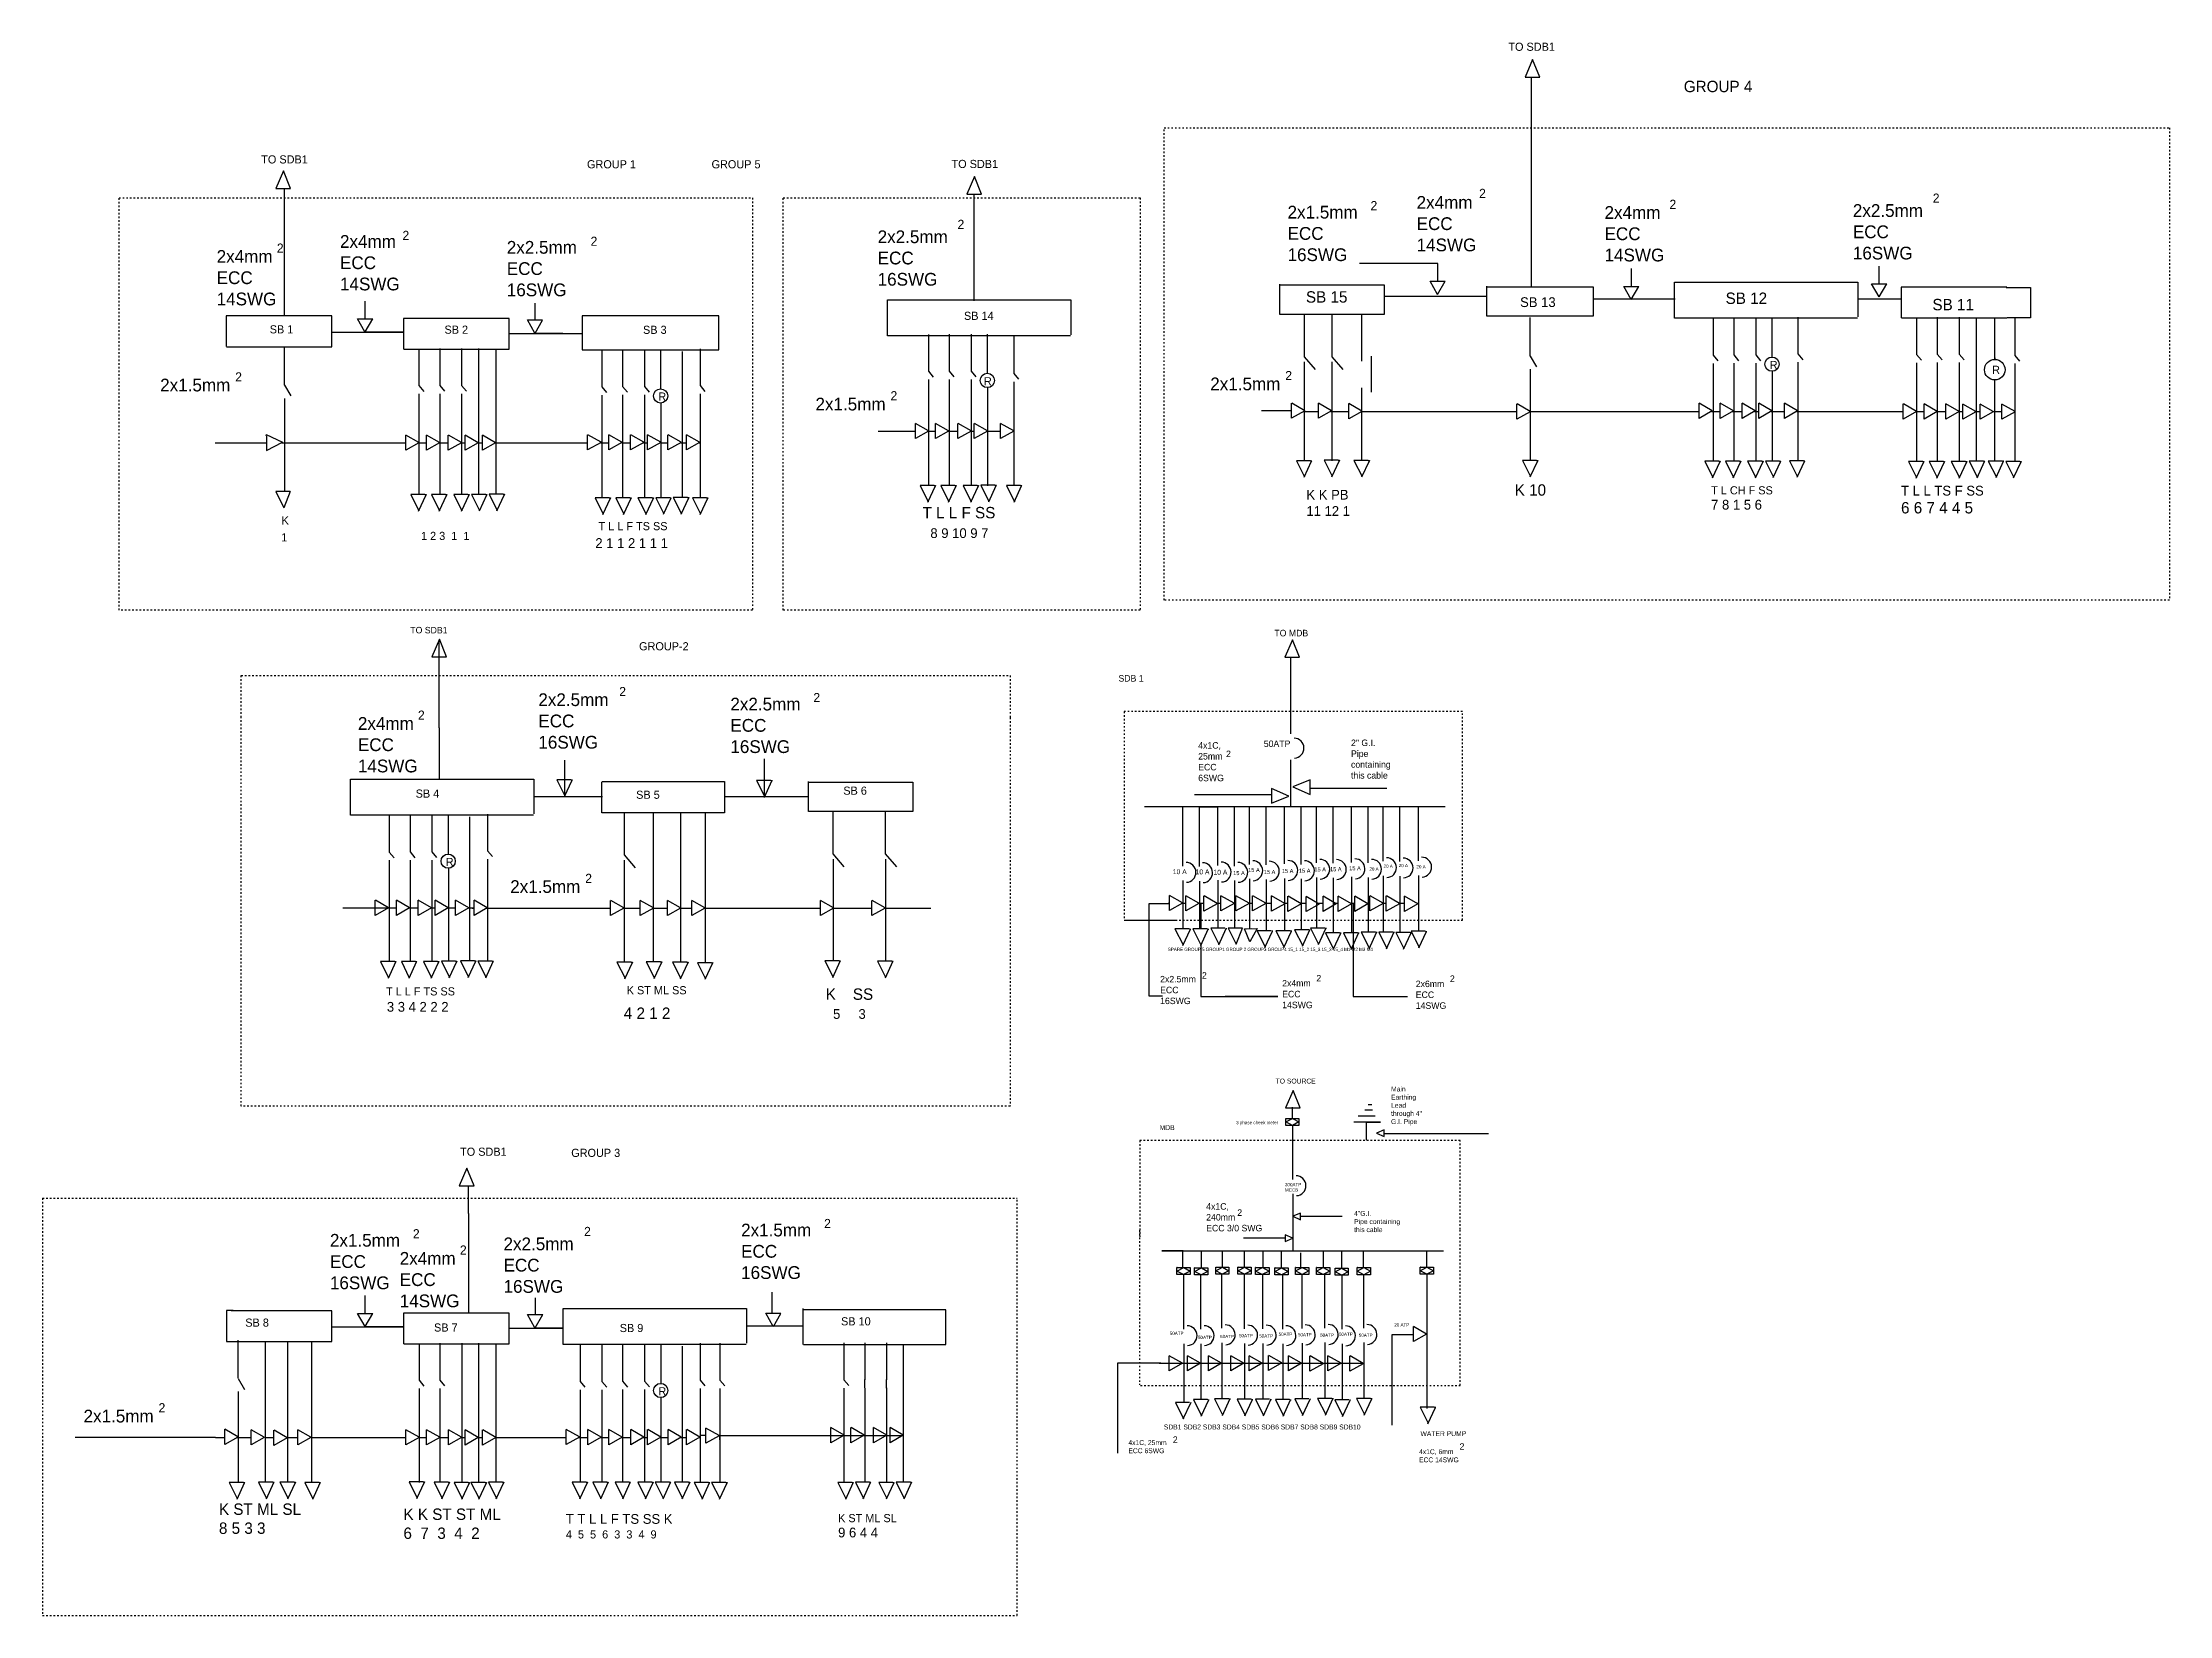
# Model space of a CAD drawing. Header units: inches. Extents: x 18 to 148, y -45 to 52.
import ezdxf

# ---------------------------------------------------------------- set-up
doc = ezdxf.new("R2010")
doc.units = ezdxf.units.IN
doc.header["$MEASUREMENT"] = 0
doc.linetypes.add('DOT2', pattern=[0.125, 0, -0.125])
doc.layers.add('Layer1', color=7, linetype='DOT2')

msp = doc.modelspace()

# ---------------------------------------------------------------- texts
at = {"attachment_point": 1}
for s, insert, char_height, width in [('TO SDB1 ', (107.61, 51.75), 0.5, 3.6421), ('GROUP 4', (118.39, 49.41), 0.7, 13.9978), ('TO SDB1 ', (30.97, 44.83), 0.5, 3.6421), ('GROUP 1                         GROUP 5', (50.99, 44.53), 0.5, 41.3478), ('TO SDB1 ', (73.39, 44.55), 0.5, 3.6421), ('2', (99.14, 42.02), 0.56, 5.8624), ('2x4mm\\PECC\\P14SWG', (101.97, 42.33), 0.784, 8.2882), ('2', (105.81, 42.77), 0.56, 5.8624), ('2', (117.51, 42.1), 0.56, 5.8624), ('2x2.5mm\\PECC\\P16SWG', (128.78, 41.83), 0.784, 8.2882), ('2', (133.69, 42.48), 0.56, 5.8624), ('2', (73.76, 40.87), 0.56, 5.8624), ('2x1.5mm\\PECC\\P16SWG', (94.04, 41.73), 0.784, 8.2882), ('2x4mm\\PECC\\P14SWG', (113.52, 41.71), 0.784, 8.2882), ('2', (31.93, 39.41), 0.56, 5.8624), ('2x4mm\\PECC\\P14SWG', (35.81, 39.93), 0.784, 8.2882), ('2', (39.65, 40.19), 0.56, 5.8624), ('2x2.5mm\\PECC\\P16SWG', (46.06, 39.57), 0.784, 8.2882), ('2', (51.21, 39.83), 0.56, 5.8624), ('2x2.5mm\\PECC\\P16SWG', (68.85, 40.22), 0.784, 8.2882), ('2x4mm\\PECC\\P14SWG', (28.23, 39.01), 0.784, 8.2882), ('SB 15', (95.17, 36.48), 0.7, 3.1421), ('SB 13', (108.33, 36.11), 0.6, 3.5382), ('SB 12', (120.96, 36.4), 0.7, 6.1258), ('SB 11', (133.67, 36.01), 0.7, 3.9871), ('\\pxqc;SB 1', (28.98, 34.39), 0.5, 6.473), ('\\pxqc;SB 2', (39.72, 34.37), 0.5, 6.473), ('\\pxqc;SB 3', (51.92, 34.36), 0.5, 6.473), ('\\pxqc;SB 14', (71.83, 35.22), 0.5, 6.473), ('2', (29.37, 31.5), 0.56, 5.8624), ('2', (93.9, 31.58), 0.56, 5.8624), ('R', (123.67, 32.2), 0.5, 0.3746), ('R', (137.34, 31.9), 0.5, 0.3746), ('2x1.5mm', (24.76, 31.11), 0.784, 8.2882), ('R', (55.37, 30.26), 0.5, 0.3746), ('2', (69.64, 30.34), 0.56, 5.8624), ('R', (75.38, 31.2), 0.5, 0.3746), ('2x1.5mm', (89.29, 31.18), 0.784, 8.2882), ('2x1.5mm', (65.03, 29.94), 0.784, 8.2882), ('K K PB \\P11 12 1', (95.2, 24.28), 0.6, 5.61), ('K 10', (108, 24.62), 0.7, 2.3872), ('T L CH F SS\\P{\\H1.2x;7 8 1 5 6}', (120.07, 24.5), 0.5, 7.2513), ('T L L TS F SS\\P{\\H1.167x;6 6 7 4 4 5}', (131.74, 24.53), 0.6, 8.8626), ('K ', (32.22, 22.65), 0.5, 0.35), ('T L L F TS SS', (51.7, 22.3), 0.5, 6.473), ('T L L F SS', (71.61, 23.23), 0.7, 7.1733), ('1', (32.2, 21.61), 0.5, 0.35), ('1 2 3  1  1', (40.79, 21.7), 0.5, 6.473), ('2 1 1 2 1 1 1 ', (51.5, 21.31), 0.6, 6.7052), ('8 9 10 9 7', (72.09, 21.92), 0.6, 6.9725), ('TO SDB1', (40.13, 15.86), 0.4, 2.7739), ('TO MDB', (93.23, 15.68), 0.4, 3.4974), ('GROUP-2', (54.19, 14.92), 0.5, 6.2591), ('2x2.5mm\\PECC\\P16SWG', (48, 11.78), 0.784, 8.2882), ('2', (52.97, 12.17), 0.56, 5.8624), ('2', (64.9, 11.8), 0.56, 5.8624), ('SDB 1', (83.65, 12.9), 0.4, 3.7971), ('2', (40.6, 10.72), 0.56, 5.8624), ('2x2.5mm\\PECC\\P16SWG', (59.8, 11.51), 0.784, 8.2882), ('2x4mm\\PECC\\P14SWG', (36.91, 10.32), 0.784, 8.2882), ('4x1C, \\P25mm\\PECC\\P6SWG', (88.55, 8.78), 0.4, 5.2627), ('50ATP', (92.58, 8.88), 0.4, 2.4229), ('2" G.I.\\PPipe\\Pcontaining\\Pthis cable ', (97.94, 8.94), 0.4, 5.5292), ('{\\H2.5x;SB 4} ', (40.46, 5.87), 0.2, 2.9517), ('SB 5', (54.01, 5.8), 0.5, 2.525), ('SB 6', (66.74, 6.05), 0.5, 2.5605), ('R', (42.31, 1.67), 0.5, 0.3746), ('20 A', (100.87, 1.3), 0.2, 0.8283), ('2x1.5mm', (46.27, 0.3), 0.784, 8.2882), ('2', (50.88, 0.69), 0.56, 5.8624), ('10 A', (86.99, 0.97), 0.3, 1.2604), ('10 A', (88.39, 0.96), 0.3, 1.2604), ('10 A', (89.49, 0.94), 0.3, 1.2604), ('15 A', (90.7, 0.86), 0.25, 1.0443), ('15 A', (91.62, 1.05), 0.25, 1.0443), ('15 A', (92.58, 0.93), 0.25, 1.0443), ('15 A', (93.69, 0.99), 0.25, 1.0443), ('15 A', (94.74, 1.01), 0.25, 1.0443), ('15 A', (95.69, 1.09), 0.25, 1.0443), ('15 A', (96.65, 1.1), 0.25, 1.0443), ('15 A', (97.83, 1.16), 0.25, 1.0443), ('20 A', (99.07, 1.09), 0.2, 0.8283), ('20 A', (99.94, 1.26), 0.2, 0.8283), ('20 A', (101.96, 1.23), 0.2, 0.8283), ('SPARE GROUP 5 GROUP1 GROUP 2 GROUP3 GROUP4 15_1 15_2 15_3 15_3 15_4 M1 M2 M3 M4 ', (86.68, -3.85), 0.2, 16.7207), ('T L L F TS SS', (38.64, -6.28), 0.5, 6.473), ('K ST ML SS', (53.43, -6.21), 0.5, 6.3764), ('K    SS', (65.66, -6.35), 0.7, 8.0907), ('2x2.5mm\\PECC\\P16SWG', (86.21, -5.58), 0.4, 5.2627), ('2x4mm\\PECC\\P14SWG', (93.71, -5.83), 0.4, 5.2627), ('2x6mm\\PECC\\P14SWG', (101.92, -5.87), 0.4, 5.2627), ('3 3 4 2 2 2', (38.69, -7.18), 0.6, 7.6925), ('4 2 1 2', (53.25, -7.52), 0.7, 7.2041), ('5     3', (66.11, -7.62), 0.6, 9.3099), ('TO SOURCE ', (93.31, -11.89), 0.3, 2.7587), ('Main\\PEarthing^JLead\\Pthrough 4" ^JG.I. Pipe', (100.4, -12.38), 0.3, 4.1994), ('MDB', (86.18, -14.75), 0.3, 3.2798), ('3 phase cheek meter', (90.88, -14.49), 0.2, 3.187), ('TO SDB1 ', (43.19, -16.13), 0.5, 3.6421), ('GROUP 3', (50.02, -16.2), 0.5, 8.0706), ('4x1C, \\P240mm\\PECC 3/0 SWG', (89.04, -19.54), 0.4, 5.6419), ('300ATP\\PMCCB', (93.88, -18.3), 0.2, 1.1341), ('2x1.5mm\\PECC\\P16SWG', (60.46, -20.8), 0.784, 8.2882), ('2', (65.56, -20.51), 0.56, 5.8624), ('4"G.I.^JPipe containing this cable ', (98.13, -20.02), 0.3, 2.8133), ('2x1.5mm\\PECC\\P16SWG', (35.19, -21.43), 0.784, 8.2882), ('2', (40.29, -21.14), 0.56, 5.8624), ('2', (43.18, -22.14), 0.56, 5.8624), ('2x2.5mm\\PECC\\P16SWG', (45.86, -21.65), 0.784, 8.2882), ('2', (50.81, -21), 0.56, 5.8624), ('2x4mm\\PECC\\P14SWG', (39.48, -22.54), 0.784, 8.2882), ('SB 8', (29.99, -26.63), 0.5, 2.0023), ('SB 7', (41.59, -26.93), 0.5, 2.6057), ('SB 9', (53, -26.96), 0.5, 4.416), ('SB 10', (66.6, -26.55), 0.5, 3.9497), ('50ATP', (86.8, -27.44), 0.2, 0.9958), ('20 ATP', (100.6, -26.92), 0.2, 1.1064), ('50ATP', (88.54, -27.69), 0.2, 0.9958), ('50ATP', (89.9, -27.63), 0.2, 0.9958), ('50ATP', (91.06, -27.58), 0.2, 0.9958), ('50ATP', (92.3, -27.6), 0.2, 0.9958), ('50ATP', (93.49, -27.49), 0.2, 0.9958), ('50ATP', (94.68, -27.52), 0.2, 0.9958), ('50ATP', (96.04, -27.55), 0.2, 0.9958), ('50ATP', (97.2, -27.49), 0.2, 0.9958), ('50ATP', (98.42, -27.55), 0.2, 0.9958), ('R', (55.38, -30.85), 0.5, 0.3746), ('2x1.5mm', (20.05, -32.23), 0.784, 8.2882), ('2', (24.66, -31.83), 0.56, 5.8624), ('SDB1 SDB2 SDB3 SDB4 SDB5 SDB6 SDB7 SDB8 SDB9 SDB10', (86.44, -33.14), 0.3, 14.66), ('WATER PUMP', (102.21, -33.55), 0.3, 3.4299), ('4x1C, 25mm\\PECC 6SWG', (84.26, -34.1), 0.3, 3.4022), ('4x1C, 6mm\\PECC 14SWG', (102.12, -34.66), 0.3, 3.4022), ('K ST ML SL \\P8 5 3 3', (28.37, -37.99), 0.7, 7.3303), ('K K ST ST ML\\P6  7  3  4  2', (39.71, -38.3), 0.7, 9.2839), ('T T L L F TS SS K\\P{\\H0.8333x;4  5  5  6  3  3  4  9} ', (49.69, -38.64), 0.6, 13.5714), ('{\\H2.5x;K ST ML SL\\P\\H1.2x;9 6 4 4\\P} ', (66.42, -38.64), 0.2, 8.3676)]:
    msp.add_mtext(s, dxfattribs=dict(at, insert=insert, char_height=char_height, width=width))
at = {"layer": 'Layer1', "char_height": 0.4, "width": 0.28, "attachment_point": 1}
for insert in [(90.26, 8.26), (88.78, -5.35), (95.81, -5.52), (104.02, -5.55), (90.95, -19.92), (86.99, -33.87), (104.61, -34.29)]:
    msp.add_mtext('2', dxfattribs=dict(at, insert=insert))

# ---------------------------------------------------------------- linework, layer by layer
for p, q in [((109.1, 50.71), (108.64, 49.64)), ((109.54, 49.64), (109.1, 50.71)), ((108.64, 49.64), (109.54, 49.64)), ((109.03, 39.76), (109.03, 49.66)), ((32.34, 43.87), (31.87, 42.8)), ((32.77, 42.8), (32.34, 43.87)), ((74.81, 43.52), (74.34, 42.45)), ((75.24, 42.45), (74.81, 43.52)), ((31.87, 42.8), (32.77, 42.8)), ((32.4, 39.61), (32.4, 42.8)), ((74.34, 42.45), (75.24, 42.45)), ((74.79, 35.89), (74.79, 42.43)), ((32.4, 35.01), (32.4, 39.61)), ((109.03, 36.76), (109.03, 39.76)), ((103.27, 38.19), (98.47, 38.19)), ((103.27, 37.09), (103.27, 38.19)), ((130.4, 36.93), (130.4, 38.03)), ((93.56, 35.05), (93.56, 36.91)), ((93.56, 36.88), (99.97, 36.88)), ((99.97, 36.88), (99.97, 35.05)), ((103.25, 36.29), (102.8, 37.1)), ((102.8, 37.1), (103.72, 37.1)), ((103.26, 36.29), (103.72, 37.09)), ((106.28, 34.95), (106.28, 36.8)), ((106.32, 36.76), (112.82, 36.76)), ((112.82, 36.76), (112.82, 34.95)), ((115.15, 35.97), (114.7, 36.78)), ((114.7, 36.78), (115.63, 36.78)), ((115.16, 35.97), (115.63, 36.78)), ((115.17, 36.77), (115.17, 37.87)), ((117.81, 35.12), (117.81, 37.04)), ((117.81, 37.04), (129.09, 37.04)), ((129.09, 37.04), (129.09, 34.9)), ((130.39, 36.13), (129.93, 36.94)), ((129.93, 36.94), (130.86, 36.94)), ((130.4, 36.13), (130.86, 36.93)), ((132.17, 36.73), (131.75, 36.73)), ((131.75, 36.73), (131.75, 34.85)), ((138.24, 36.73), (132.05, 36.73)), ((138.2, 36.71), (139.7, 36.71)), ((139.7, 36.71), (139.7, 34.84)), ((37.36, 34.78), (37.36, 35.88)), ((47.81, 34.71), (47.81, 35.74)), ((69.46, 34.03), (69.46, 35.95)), ((69.46, 35.95), (80.73, 35.95)), ((80.73, 35.95), (80.73, 33.81)), ((99.99, 36.18), (106.29, 36.18)), ((112.85, 36.02), (117.87, 36.02)), ((129.14, 36.02), (131.73, 36.02)), ((29.24, 34.96), (28.82, 34.96)), ((28.82, 34.96), (28.82, 33.08)), ((35.3, 34.96), (29.11, 34.96)), ((35.3, 33.07), (35.3, 34.96)), ((37.34, 33.98), (36.89, 34.79)), ((36.89, 34.79), (37.82, 34.79)), ((37.35, 33.98), (37.82, 34.79)), ((40.14, 34.81), (39.72, 34.81)), ((39.72, 34.81), (39.72, 32.93)), ((46.2, 34.81), (40.01, 34.81)), ((46.2, 32.92), (46.2, 34.81)), ((47.78, 33.9), (47.33, 34.72)), ((47.33, 34.72), (48.26, 34.72)), ((47.8, 33.9), (48.26, 34.71)), ((59.09, 34.96), (50.69, 34.96)), ((50.69, 34.96), (50.69, 33.89)), ((59.09, 32.88), (59.09, 34.96)), ((69.46, 33.74), (69.46, 34.14)), ((99.97, 35.05), (93.56, 35.05)), ((95.06, 35.03), (95.06, 32.46)), ((96.76, 35.03), (96.76, 32.46)), ((98.59, 35.04), (98.59, 32.18)), ((112.82, 34.95), (106.28, 34.95)), ((108.95, 32.5), (108.95, 34.86)), ((117.81, 34.83), (117.81, 35.23)), ((129.06, 34.83), (117.81, 34.83)), ((120.19, 34.82), (120.19, 32.55)), ((121.47, 34.83), (121.47, 32.57)), ((122.81, 34.83), (122.81, 32.57)), ((123.83, 32.45), (123.83, 34.83)), ((125.4, 34.89), (125.4, 32.63)), ((131.76, 34.84), (138.24, 34.84)), ((132.7, 34.86), (132.7, 32.6)), ((133.97, 34.88), (133.97, 32.61)), ((135.32, 34.88), (135.32, 32.61)), ((136.35, 34.87), (136.35, 26.07)), ((137.5, 32.33), (137.5, 34.82)), ((139.7, 34.84), (138.26, 34.84)), ((138.73, 34.81), (138.73, 32.54)), ((28.83, 33.07), (35.3, 33.07)), ((32.4, 30.72), (32.4, 33.07)), ((35.29, 33.96), (39.73, 33.96)), ((39.73, 33.96), (37.36, 33.96)), ((39.73, 32.92), (46.2, 32.92)), ((40.66, 32.95), (40.66, 30.68)), ((41.94, 32.96), (41.94, 30.69)), ((43.28, 32.96), (43.28, 30.69)), ((44.32, 32.96), (44.32, 24)), ((45.38, 32.95), (45.38, 24.01)), ((46.19, 33.89), (49.5, 33.89)), ((49.5, 33.89), (47.8, 33.89)), ((49.5, 33.89), (50.69, 33.89)), ((50.69, 33.89), (50.69, 32.88)), ((50.69, 32.88), (59.09, 32.88)), ((51.9, 32.88), (51.9, 30.61)), ((53.17, 32.89), (53.17, 30.62)), ((54.52, 32.89), (54.52, 30.62)), ((55.53, 30.51), (55.53, 32.89)), ((56.83, 32.78), (56.83, 23.79)), ((57.94, 32.95), (57.94, 30.68)), ((80.7, 33.74), (69.46, 33.74)), ((71.97, 33.83), (71.97, 31.56)), ((73.25, 33.84), (73.25, 31.57)), ((74.59, 33.84), (74.59, 31.57)), ((75.6, 31.46), (75.6, 33.84)), ((77.21, 33.69), (77.21, 31.43)), ((71.97, 31.56), (72.26, 31.21)), ((73.25, 31.57), (73.54, 31.22)), ((74.59, 31.57), (74.88, 31.22)), ((77.21, 31.43), (77.51, 31.07)), ((95.06, 32.46), (95.74, 31.67)), ((95.07, 32.14), (95.07, 26.07)), ((96.76, 32.46), (97.44, 31.67)), ((96.77, 32.14), (96.77, 26.07)), ((99.17, 32.49), (99.17, 30.27)), ((108.95, 32.49), (109.33, 31.83)), ((108.95, 31.69), (108.95, 26.07)), ((120.19, 32.55), (120.49, 32.2)), ((120.19, 32.05), (120.19, 26.07)), ((121.47, 32.57), (121.76, 32.21)), ((121.47, 32.06), (121.47, 26.07)), ((122.81, 32.57), (123.11, 32.21)), ((122.81, 32.06), (122.81, 26.07)), ((123.84, 28.85), (123.84, 31.56)), ((125.4, 32.63), (125.7, 32.27)), ((125.4, 32.12), (125.4, 26.07)), ((132.7, 32.6), (132.99, 32.24)), ((132.7, 32.09), (132.7, 26.07)), ((133.97, 32.61), (134.27, 32.26)), ((133.97, 32.1), (133.97, 26.07)), ((135.32, 32.61), (135.61, 32.26)), ((135.32, 32.1), (135.32, 26.07)), ((137.5, 32.39), (137.5, 32.33)), ((138.73, 32.54), (139.03, 32.19)), ((138.73, 32.04), (138.73, 26.07)), ((32.4, 30.71), (32.78, 30.05)), ((40.66, 30.68), (40.96, 30.33)), ((40.66, 30.17), (40.66, 23.99)), ((41.94, 30.69), (42.23, 30.34)), ((41.94, 30.18), (41.94, 23.99)), ((43.28, 30.69), (43.58, 30.34)), ((43.28, 30.18), (43.28, 23.99)), ((51.9, 30.61), (52.19, 30.26)), ((51.9, 30.1), (51.9, 23.77)), ((53.17, 30.62), (53.47, 30.27)), ((53.17, 30.11), (53.17, 23.77)), ((54.52, 30.62), (54.81, 30.27)), ((54.52, 30.11), (54.52, 23.77)), ((57.94, 30.68), (58.23, 30.33)), ((57.94, 30.17), (57.94, 23.77)), ((71.97, 31.05), (71.97, 24.53)), ((73.25, 31.06), (73.25, 24.53)), ((74.59, 31.06), (74.59, 24.53)), ((75.62, 27.85), (75.62, 30.56)), ((77.21, 30.92), (77.21, 24.53)), ((98.59, 30.54), (98.59, 26.07)), ((137.5, 26.07), (137.5, 31.03)), ((32.4, 29.9), (32.4, 24.19)), ((55.55, 26.9), (55.55, 29.61)), ((94.31, 29.13), (92.43, 29.13)), ((94.29, 28.68), (94.29, 29.61)), ((95.1, 29.13), (94.29, 28.68)), ((95.1, 29.14), (94.3, 29.61)), ((95.07, 29.1), (95.94, 29.1)), ((96.75, 29.14), (95.94, 29.61)), ((95.94, 28.68), (95.94, 29.61)), ((96.75, 29.13), (95.94, 28.68)), ((96.69, 29.1), (97.8, 29.1)), ((98.61, 29.12), (97.8, 29.58)), ((97.8, 28.65), (97.8, 29.58)), ((98.61, 29.1), (97.8, 28.65)), ((98.59, 29.1), (98.65, 29.1)), ((98.65, 29.1), (108.14, 29.1)), ((108.14, 28.63), (108.14, 29.56)), ((108.95, 29.08), (108.14, 28.63)), ((108.95, 29.1), (108.15, 29.56)), ((108.95, 29.1), (119.33, 29.1)), ((119.33, 28.67), (119.33, 29.6)), ((120.14, 29.13), (119.33, 28.67)), ((120.14, 29.14), (119.34, 29.6)), ((120.09, 29.1), (120.63, 29.1)), ((121.44, 29.14), (120.63, 29.6)), ((120.63, 28.67), (120.63, 29.6)), ((121.44, 29.13), (120.63, 28.67)), ((121.39, 29.1), (121.97, 29.1)), ((121.97, 28.67), (121.97, 29.6)), ((122.78, 29.13), (121.97, 28.67)), ((122.78, 29.14), (121.98, 29.6)), ((122.73, 29.1), (123, 29.1)), ((123, 28.67), (123, 29.6)), ((123.81, 29.13), (123, 28.67)), ((123.81, 29.14), (123.01, 29.6)), ((123.76, 29.1), (124.57, 29.1)), ((123.84, 26.07), (123.84, 28.87)), ((125.38, 29.14), (124.57, 29.6)), ((124.57, 28.67), (124.57, 29.6)), ((125.38, 29.13), (124.57, 28.67)), ((125.33, 29.1), (131.88, 29.1)), ((131.88, 28.63), (131.88, 29.56)), ((132.69, 29.09), (131.88, 28.63)), ((132.69, 29.1), (131.89, 29.56)), ((132.69, 29.1), (133.16, 29.1)), ((133.97, 29.1), (133.16, 29.56)), ((133.16, 28.63), (133.16, 29.56)), ((133.97, 29.09), (133.16, 28.63)), ((133.97, 29.1), (134.5, 29.1)), ((135.31, 29.1), (134.5, 29.56)), ((134.5, 28.63), (134.5, 29.56)), ((135.31, 29.09), (134.5, 28.63)), ((135.31, 29.1), (135.53, 29.1)), ((135.53, 28.62), (135.53, 29.55)), ((136.34, 29.08), (135.53, 28.62)), ((136.34, 29.09), (135.54, 29.55)), ((136.33, 29.1), (136.6, 29.1)), ((137.41, 29.09), (136.6, 29.55)), ((136.6, 28.62), (136.6, 29.55)), ((137.41, 29.08), (136.6, 28.62)), ((137.39, 29.1), (137.94, 29.1)), ((138.75, 29.09), (137.94, 29.55)), ((137.94, 28.62), (137.94, 29.55)), ((138.75, 29.08), (137.94, 28.62)), ((138.73, 29.1), (138.76, 29.1)), ((31.28, 27.6), (31.3, 27.67)), ((31.29, 27.57), (31.29, 26.7)), ((32.3, 27.18), (31.3, 27.65)), ((40.66, 27.18), (39.85, 27.64)), ((39.85, 26.71), (39.85, 27.64)), ((41.12, 26.71), (41.12, 27.64)), ((41.93, 27.18), (41.13, 27.64)), ((42.46, 26.71), (42.46, 27.64)), ((43.27, 27.18), (42.47, 27.64)), ((44.31, 27.17), (43.5, 27.64)), ((43.5, 26.71), (43.5, 27.64)), ((44.56, 26.71), (44.56, 27.64)), ((45.37, 27.17), (44.57, 27.64)), ((51.03, 26.73), (51.03, 27.66)), ((51.85, 27.2), (51.04, 27.66)), ((52.33, 26.73), (52.33, 27.66)), ((53.14, 27.2), (52.34, 27.66)), ((53.67, 26.73), (53.67, 27.66)), ((54.48, 27.2), (53.68, 27.66)), ((55.52, 27.2), (54.71, 27.66)), ((54.71, 26.73), (54.71, 27.66)), ((55.96, 26.73), (55.96, 27.66)), ((56.77, 27.2), (55.97, 27.66)), ((57.1, 26.73), (57.1, 27.66)), ((57.91, 27.2), (57.11, 27.66)), ((68.88, 27.89), (71.17, 27.89)), ((71.98, 27.9), (71.17, 28.36)), ((71.17, 27.43), (71.17, 28.36)), ((71.98, 27.89), (71.17, 27.43)), ((71.97, 27.89), (72.4, 27.89)), ((73.21, 27.9), (72.4, 28.36)), ((72.4, 27.43), (72.4, 28.36)), ((73.21, 27.89), (72.4, 27.43)), ((73.21, 27.89), (73.78, 27.89)), ((73.78, 27.43), (73.78, 28.36)), ((74.6, 27.89), (73.78, 27.43)), ((74.6, 27.9), (73.79, 28.36)), ((74.59, 27.89), (74.79, 27.89)), ((74.79, 27.43), (74.79, 28.36)), ((75.61, 27.89), (74.79, 27.43)), ((75.61, 27.9), (74.8, 28.36)), ((75.61, 27.89), (76.4, 27.89)), ((75.62, 24.53), (75.62, 27.87)), ((76.4, 27.43), (76.4, 28.36)), ((77.21, 27.89), (76.4, 27.43)), ((77.21, 27.9), (76.41, 28.36)), ((28.14, 27.17), (31.29, 27.17)), ((31.29, 26.7), (32.28, 27.2)), ((32.23, 27.17), (39.85, 27.17)), ((40.66, 27.17), (39.85, 26.71)), ((40.66, 27.17), (41.12, 27.17)), ((41.93, 27.17), (41.12, 26.71)), ((41.94, 27.17), (42.46, 27.17)), ((43.27, 27.17), (42.46, 26.71)), ((43.28, 27.17), (43.5, 27.17)), ((44.31, 27.16), (43.5, 26.71)), ((44.32, 27.17), (44.56, 27.17)), ((45.37, 27.16), (44.56, 26.71)), ((45.37, 27.17), (51.03, 27.17)), ((51.85, 27.18), (51.03, 26.73)), ((51.83, 27.17), (52.33, 27.17)), ((53.14, 27.18), (52.33, 26.73)), ((53.12, 27.17), (53.67, 27.17)), ((54.48, 27.18), (53.67, 26.73)), ((54.47, 27.17), (54.71, 27.17)), ((55.52, 27.18), (54.71, 26.73)), ((55.5, 27.17), (55.96, 27.17)), ((55.55, 23.77), (55.55, 26.92)), ((56.77, 27.18), (55.96, 26.73)), ((56.75, 27.17), (57, 27.17)), ((56.99, 27.17), (57.1, 27.17)), ((57.91, 27.18), (57.1, 26.73)), ((57.89, 27.17), (57.94, 27.17)), ((95.45, 26.07), (94.58, 26.07)), ((94.58, 26.07), (95.08, 25.07)), ((95.06, 25.05), (95.52, 26.05)), ((95.45, 26.07), (95.53, 26.07)), ((95.53, 26.07), (95.52, 26.05)), ((97.15, 26.1), (96.28, 26.1)), ((96.28, 26.1), (96.78, 25.11)), ((96.77, 25.08), (97.23, 26.08)), ((97.15, 26.1), (97.24, 26.1)), ((97.24, 26.1), (97.23, 26.08)), ((98.99, 26.09), (98.12, 26.09)), ((98.12, 26.09), (98.62, 25.09)), ((98.61, 25.07), (99.07, 26.07)), ((98.99, 26.09), (99.08, 26.09)), ((99.08, 26.09), (99.07, 26.07)), ((109.34, 26.09), (108.47, 26.09)), ((108.47, 26.09), (108.97, 25.09)), ((108.95, 25.07), (109.42, 26.07)), ((109.34, 26.09), (109.42, 26.09)), ((109.42, 26.09), (109.42, 26.07)), ((120.55, 26.04), (119.68, 26.04)), ((119.68, 26.04), (120.17, 25.04)), ((120.16, 25.02), (120.62, 26.02)), ((120.55, 26.04), (120.63, 26.04)), ((120.63, 26.04), (120.62, 26.02)), ((121.82, 26.04), (120.95, 26.04)), ((120.95, 26.04), (121.44, 25.04)), ((121.43, 25.02), (121.89, 26.02)), ((121.82, 26.04), (121.9, 26.04)), ((121.9, 26.04), (121.89, 26.02)), ((123.18, 26.04), (122.31, 26.04)), ((122.31, 26.04), (122.81, 25.04)), ((122.79, 25.02), (123.26, 26.02)), ((123.18, 26.04), (123.26, 26.04)), ((123.26, 26.04), (123.26, 26.02)), ((124.28, 26.05), (123.41, 26.05)), ((123.41, 26.05), (123.91, 25.06)), ((123.89, 25.04), (124.35, 26.04)), ((124.28, 26.05), (124.36, 26.05)), ((124.36, 26.05), (124.35, 26.04)), ((124.36, 26.05), (124.36, 26.05)), ((125.75, 26.07), (124.88, 26.07)), ((124.88, 26.07), (125.37, 25.08)), ((125.36, 25.06), (125.82, 26.06)), ((125.75, 26.07), (125.83, 26.07)), ((125.83, 26.07), (125.82, 26.06)), ((133.07, 26.02), (132.19, 26.02)), ((132.19, 26.02), (132.69, 25.03)), ((132.68, 25), (133.14, 26)), ((133.07, 26.02), (133.15, 26.02)), ((133.15, 26.02), (133.14, 26)), ((134.34, 26.02), (133.47, 26.02)), ((133.47, 26.02), (133.96, 25.03)), ((133.95, 25), (134.41, 26)), ((134.34, 26.02), (134.42, 26.02)), ((134.42, 26.02), (134.41, 26)), ((135.7, 26.02), (134.83, 26.02)), ((134.83, 26.02), (135.33, 25.03)), ((135.31, 25), (135.78, 26)), ((135.7, 26.02), (135.78, 26.02)), ((135.78, 26.02), (135.78, 26)), ((136.8, 26.04), (135.93, 26.04)), ((135.93, 26.04), (136.43, 25.04)), ((136.41, 25.02), (136.87, 26.02)), ((136.8, 26.04), (136.88, 26.04)), ((136.88, 26.04), (136.87, 26.02)), ((136.88, 26.04), (136.88, 26.04)), ((137.97, 26.05), (137.1, 26.05)), ((137.1, 26.05), (137.6, 25.06)), ((137.58, 25.04), (138.04, 26.04)), ((137.97, 26.05), (138.05, 26.05)), ((138.05, 26.05), (138.04, 26.04)), ((139.05, 26.03), (138.18, 26.03)), ((138.18, 26.03), (138.68, 25.04)), ((138.66, 25.02), (139.13, 26.01)), ((139.05, 26.03), (139.13, 26.03)), ((139.13, 26.03), (139.13, 26.01)), ((32.74, 24.18), (31.87, 24.18)), ((31.87, 24.18), (32.36, 23.18)), ((32.74, 24.18), (32.36, 23.18)), ((41.03, 23.99), (40.16, 23.99)), ((40.16, 23.99), (40.66, 22.99)), ((40.64, 22.97), (41.11, 23.97)), ((41.03, 23.99), (41.12, 23.99)), ((41.12, 23.99), (41.11, 23.97)), ((42.3, 23.99), (41.43, 23.99)), ((41.43, 23.99), (41.93, 22.99)), ((41.91, 22.97), (42.38, 23.97)), ((42.3, 23.99), (42.39, 23.99)), ((42.39, 23.99), (42.38, 23.97)), ((43.67, 23.99), (42.8, 23.99)), ((42.8, 23.99), (43.3, 22.99)), ((43.28, 22.97), (43.74, 23.97)), ((43.67, 23.99), (43.75, 23.99)), ((43.75, 23.99), (43.74, 23.97)), ((44.77, 24), (43.9, 24)), ((43.9, 24), (44.39, 23.01)), ((44.38, 22.98), (44.84, 23.98)), ((44.77, 24), (44.85, 24)), ((44.85, 24), (44.84, 23.98)), ((44.85, 24), (44.85, 24)), ((45.84, 24.01), (44.97, 24.01)), ((44.97, 24.01), (45.47, 23.02)), ((45.45, 22.99), (45.91, 23.99)), ((45.84, 24.01), (45.92, 24.01)), ((45.92, 24.01), (45.91, 23.99)), ((52.36, 23.78), (51.49, 23.78)), ((51.49, 23.78), (51.98, 22.78)), ((51.97, 22.76), (52.43, 23.76)), ((52.36, 23.78), (52.44, 23.78)), ((52.44, 23.78), (52.43, 23.76)), ((53.63, 23.78), (52.76, 23.78)), ((52.76, 23.78), (53.25, 22.78)), ((53.24, 22.76), (53.7, 23.76)), ((53.63, 23.78), (53.71, 23.78)), ((53.71, 23.78), (53.7, 23.76)), ((54.99, 23.78), (54.12, 23.78)), ((54.12, 23.78), (54.62, 22.78)), ((54.6, 22.76), (55.07, 23.76)), ((54.99, 23.78), (55.07, 23.78)), ((55.07, 23.78), (55.07, 23.76)), ((56.09, 23.79), (55.22, 23.79)), ((55.22, 23.79), (55.72, 22.8)), ((55.7, 22.78), (56.17, 23.78)), ((56.09, 23.79), (56.17, 23.79)), ((56.17, 23.79), (56.17, 23.79)), ((56.17, 23.79), (56.17, 23.78)), ((57.17, 23.81), (56.29, 23.81)), ((56.29, 23.81), (56.79, 22.81)), ((56.78, 22.79), (57.24, 23.79)), ((57.17, 23.81), (57.25, 23.81)), ((57.25, 23.81), (57.24, 23.79)), ((58.34, 23.79), (57.47, 23.79)), ((57.47, 23.79), (57.97, 22.8)), ((57.95, 22.77), (58.42, 23.77)), ((58.34, 23.79), (58.42, 23.79)), ((58.42, 23.79), (58.42, 23.77)), ((72.33, 24.55), (71.46, 24.55)), ((71.46, 24.55), (71.96, 23.55)), ((71.94, 23.53), (72.4, 24.53)), ((72.33, 24.55), (72.41, 24.55)), ((72.41, 24.55), (72.4, 24.53)), ((73.6, 24.55), (72.73, 24.55)), ((72.73, 24.55), (73.23, 23.55)), ((73.21, 23.53), (73.67, 24.53)), ((73.6, 24.55), (73.68, 24.55)), ((73.68, 24.55), (73.67, 24.53)), ((74.97, 24.55), (74.1, 24.55)), ((74.1, 24.55), (74.59, 23.55)), ((74.58, 23.53), (75.04, 24.53)), ((74.97, 24.55), (75.05, 24.55)), ((75.05, 24.55), (75.04, 24.53)), ((76.06, 24.56), (75.19, 24.56)), ((75.19, 24.56), (75.69, 23.57)), ((75.68, 23.55), (76.14, 24.55)), ((76.06, 24.56), (76.15, 24.56)), ((76.15, 24.56), (76.14, 24.55)), ((76.15, 24.56), (76.15, 24.56)), ((77.63, 24.54), (76.76, 24.54)), ((76.76, 24.54), (77.26, 23.54)), ((77.24, 23.52), (77.7, 24.52)), ((77.63, 24.54), (77.71, 24.54)), ((77.71, 24.54), (77.7, 24.52)), ((41.92, 15.1), (41.45, 14.03)), ((41.9, 9.65), (41.9, 15.05)), ((42.35, 14.03), (41.92, 15.1)), ((94.34, 15.07), (93.87, 14.01)), ((94.77, 14.01), (94.34, 15.07)), ((41.45, 14.03), (42.35, 14.03)), ((93.87, 14.01), (94.77, 14.01)), ((94.24, 9.29), (94.24, 14.01)), ((41.9, 9.65), (41.9, 6.51)), ((49.63, 5.51), (49.63, 7.68)), ((61.9, 5.37), (61.9, 7.75)), ((94.24, 4.84), (94.24, 7.7)), ((36.46, 4.59), (36.46, 6.51)), ((36.46, 6.51), (47.73, 6.51)), ((47.73, 6.51), (47.73, 4.37)), ((47.78, 5.44), (51.94, 5.44)), ((50, 6.47), (49.13, 6.47)), ((49.13, 6.47), (49.63, 5.48)), ((49.61, 5.45), (50.07, 6.45)), ((50.02, 6.47), (50.1, 6.46)), ((51.91, 6.37), (59.43, 6.37)), ((51.91, 4.43), (51.91, 6.33)), ((59.43, 6.37), (59.43, 4.43)), ((59.46, 5.44), (64.54, 5.44)), ((62.28, 6.43), (61.41, 6.43)), ((61.41, 6.43), (61.91, 5.43)), ((61.89, 5.41), (62.35, 6.41)), ((62.3, 6.43), (62.38, 6.42)), ((64.6, 4.51), (64.6, 6.37)), ((64.6, 6.33), (71.01, 6.33)), ((71.01, 6.33), (71.01, 4.51)), ((88.33, 5.56), (93.05, 5.56)), ((94.12, 5.47), (93.05, 5.94)), ((93.05, 5.94), (93.05, 5.04)), ((93.05, 5.04), (94.12, 5.47)), ((95.43, 6.46), (94.36, 6.03)), ((94.36, 6.03), (95.43, 5.56)), ((95.43, 5.56), (95.43, 6.46)), ((100.15, 5.93), (95.43, 5.93)), ((36.46, 4.3), (36.46, 4.7)), ((47.7, 4.3), (36.46, 4.3)), ((38.84, 4.29), (38.84, 2.03)), ((40.12, 4.3), (40.12, 2.04)), ((41.46, 4.3), (41.46, 2.04)), ((42.47, 1.92), (42.47, 4.3)), ((43.77, 4.19), (43.77, -4.65)), ((44.88, 4.36), (44.88, 2.1)), ((59.43, 4.43), (51.91, 4.43)), ((53.27, 4.42), (53.27, 1.85)), ((55.06, 4.42), (55.06, -4.72)), ((56.74, 4.42), (56.74, -4.75)), ((58.25, 4.39), (58.25, -4.78)), ((71.01, 4.51), (64.6, 4.51)), ((66.1, 4.48), (66.1, 1.92)), ((69.32, 4.48), (69.32, 1.92)), ((103.72, 4.81), (85.24, 4.81)), ((87.6, 4.52), (87.6, 4.8)), ((87.6, 1.17), (87.6, 4.52)), ((88.62, 4.46), (88.62, 4.81)), ((88.62, 4.81), (89.77, 4.81)), ((88.62, 1.15), (88.62, 4.49)), ((89.77, 4.81), (89.76, 4.81)), ((89.76, 4.53), (89.76, 4.81)), ((89.76, 1.2), (89.76, 4.54)), ((90.78, 4.51), (90.78, 4.81)), ((90.78, 1.17), (90.78, 4.52)), ((91.7, 4.57), (91.7, 4.8)), ((91.7, 1.27), (91.7, 4.62)), ((92.72, 4.59), (92.72, 4.8)), ((92.72, 1.25), (92.72, 4.59)), ((93.85, 4.64), (93.85, 4.81)), ((93.86, 1.3), (93.86, 4.64)), ((94.87, 4.6), (94.87, 4.8)), ((94.88, 1.27), (94.88, 4.62)), ((95.82, 4.72), (95.82, 4.81)), ((95.82, 1.37), (95.82, 4.71)), ((96.84, 4.69), (96.84, 4.8)), ((96.84, 1.34), (96.84, 4.69)), ((97.98, 4.74), (97.98, 4.8)), ((97.98, 1.39), (97.98, 4.74)), ((99, 4.71), (99, 4.81)), ((99, 1.37), (99, 4.71)), ((99.92, 1.47), (99.92, 4.81)), ((100.94, 1.44), (100.94, 4.79)), ((102.08, 1.49), (102.08, 4.83)), ((38.84, 2.03), (39.13, 1.67)), ((38.84, 1.52), (38.84, -4.68)), ((40.12, 2.04), (40.41, 1.68)), ((40.12, 1.53), (40.12, -4.68)), ((41.46, 2.04), (41.75, 1.69)), ((41.46, 1.53), (41.46, -4.7)), ((44.88, 2.1), (45.18, 1.75)), ((44.88, 1.59), (44.88, -4.65)), ((53.27, 1.85), (53.95, 1.06)), ((53.28, 1.54), (53.28, -4.73)), ((66.1, 1.92), (66.78, 1.12)), ((66.11, 1.6), (66.11, -4.66)), ((69.32, 1.92), (70, 1.12)), ((69.33, 1.6), (69.33, -4.66)), ((42.49, -1.68), (42.49, 1.03)), ((87.6, 0.28), (87.6, -2.69)), ((88.62, 0.25), (88.62, -2.69)), ((89.76, 0.3), (89.76, -2.65)), ((90.78, 0.28), (90.78, -2.65)), ((91.7, 0.38), (91.7, -2.68)), ((92.72, 0.35), (92.72, -2.81)), ((93.86, 0.4), (93.86, -2.81)), ((94.88, 0.38), (94.88, -2.74)), ((95.82, 0.47), (95.82, -2.64)), ((96.84, 0.45), (96.84, -2.94)), ((97.98, 0.5), (97.98, -2.94)), ((99, 0.47), (99, -2.89)), ((99.92, 0.57), (99.92, -2.89)), ((100.94, 0.54), (100.94, -2.91)), ((102.08, 0.59), (102.08, -2.84)), ((37.98, -1.86), (37.98, -0.93)), ((38.79, -1.39), (37.99, -0.93)), ((40.09, -1.39), (39.28, -0.93)), ((39.28, -1.86), (39.28, -0.93)), ((41.43, -1.39), (40.62, -0.93)), ((40.62, -1.86), (40.62, -0.93)), ((41.65, -1.86), (41.65, -0.93)), ((42.46, -1.39), (41.66, -0.93)), ((42.9, -1.86), (42.9, -0.93)), ((43.72, -1.39), (42.91, -0.93)), ((44.86, -1.39), (44.05, -0.93)), ((44.05, -1.86), (44.05, -0.93)), ((52.44, -1.87), (52.44, -0.94)), ((53.25, -1.4), (52.45, -0.94)), ((55.07, -1.4), (54.26, -0.94)), ((54.26, -1.87), (54.26, -0.94)), ((55.93, -1.87), (55.93, -0.94)), ((56.74, -1.4), (55.94, -0.94)), ((58.24, -1.4), (57.43, -0.94)), ((57.43, -1.87), (57.43, -0.94)), ((66.14, -1.4), (65.33, -0.94)), ((65.33, -1.87), (65.33, -0.94)), ((68.5, -1.87), (68.5, -0.94)), ((69.31, -1.4), (68.51, -0.94)), ((86.75, -1.16), (85.52, -1.16)), ((85.52, -1.16), (85.52, -6.81)), ((86.71, -1.12), (86.78, -1.12)), ((87.59, -1.1), (86.78, -0.64)), ((86.78, -1.57), (86.78, -0.64)), ((87.59, -1.12), (86.78, -1.57)), ((87.57, -1.12), (87.78, -1.12)), ((87.78, -1.59), (87.78, -0.66)), ((88.59, -1.13), (87.78, -1.59)), ((88.59, -1.12), (87.79, -0.66)), ((88.62, -1.12), (88.9, -1.12)), ((88.71, -1.12), (88.71, -2.69)), ((88.9, -1.6), (88.9, -0.67)), ((89.71, -1.15), (88.9, -1.6)), ((89.71, -1.14), (88.91, -0.67)), ((89.69, -1.12), (89.94, -1.12)), ((89.94, -1.59), (89.94, -0.66)), ((90.75, -1.13), (89.94, -1.59)), ((90.75, -1.12), (89.95, -0.66)), ((90.78, -1.12), (90.87, -1.12)), ((91.68, -1.12), (90.87, -0.66)), ((90.87, -1.59), (90.87, -0.66)), ((91.68, -1.13), (90.87, -1.59)), ((91.7, -1.12), (91.89, -1.12)), ((91.89, -1.59), (91.89, -0.66)), ((92.7, -1.13), (91.89, -1.59)), ((92.7, -1.12), (91.9, -0.66)), ((92.72, -1.12), (93.05, -1.12)), ((93.05, -1.6), (93.05, -0.67)), ((93.87, -1.15), (93.05, -1.6)), ((93.87, -1.14), (93.06, -0.67)), ((93.85, -1.12), (94.06, -1.12)), ((94.06, -1.62), (94.06, -0.69)), ((94.87, -1.16), (94.06, -1.62)), ((94.87, -1.15), (94.07, -0.69)), ((94.83, -1.12), (95.18, -1.12)), ((95.18, -1.63), (95.18, -0.71)), ((95.99, -1.18), (95.18, -1.63)), ((95.99, -1.17), (95.19, -0.71)), ((95.82, -1.12), (96.22, -1.12)), ((97.03, -1.15), (96.22, -0.69)), ((96.22, -1.62), (96.22, -0.69)), ((97.03, -1.16), (96.22, -1.62)), ((96.84, -1.12), (97.15, -1.12)), ((97.96, -1.15), (97.15, -0.69)), ((97.15, -1.62), (97.15, -0.69)), ((97.96, -1.16), (97.15, -1.62)), ((97.91, -1.12), (98.17, -1.12)), ((98.07, -1.09), (98.07, -6.85)), ((98.17, -1.62), (98.17, -0.69)), ((98.98, -1.16), (98.17, -1.62)), ((98.98, -1.15), (98.18, -0.69)), ((98.93, -1.12), (99.1, -1.12)), ((99.1, -1.59), (99.1, -0.66)), ((99.91, -1.13), (99.1, -1.59)), ((99.91, -1.12), (99.11, -0.66)), ((99.92, -1.12), (100.11, -1.12)), ((100.11, -1.6), (100.11, -0.67)), ((100.92, -1.15), (100.11, -1.6)), ((100.92, -1.13), (100.12, -0.67)), ((100.9, -1.12), (101.23, -1.12)), ((102.04, -1.15), (101.23, -0.69)), ((101.23, -1.62), (101.23, -0.69)), ((102.04, -1.16), (101.23, -1.62)), ((101.99, -1.12), (102.09, -1.12)), ((39.28, -1.42), (35.99, -1.42)), ((38.79, -1.4), (37.98, -1.86)), ((40.09, -1.4), (39.28, -1.86)), ((40.62, -1.42), (40.05, -1.42)), ((41.43, -1.4), (40.62, -1.86)), ((41.65, -1.42), (41.39, -1.42)), ((42.46, -1.4), (41.65, -1.86)), ((42.9, -1.42), (42.43, -1.42)), ((42.49, -4.68), (42.49, -1.66)), ((43.72, -1.4), (42.9, -1.86)), ((44.01, -1.42), (43.68, -1.42)), ((43.94, -1.41), (44.05, -1.41)), ((44.86, -1.4), (44.05, -1.86)), ((44.84, -1.41), (44.88, -1.41)), ((44.88, -1.41), (52.44, -1.41)), ((53.25, -1.42), (52.44, -1.87)), ((53.28, -1.41), (54.26, -1.41)), ((55.07, -1.42), (54.26, -1.87)), ((55.06, -1.41), (55.93, -1.41)), ((56.74, -1.42), (55.93, -1.87)), ((56.74, -1.41), (57.43, -1.41)), ((58.24, -1.42), (57.43, -1.87)), ((58.25, -1.41), (65.33, -1.41)), ((66.14, -1.42), (65.33, -1.87)), ((66.11, -1.41), (68.5, -1.41)), ((69.31, -1.42), (68.5, -1.87)), ((69.33, -1.41), (72.11, -1.41)), ((83.99, -2.15), (87.25, -2.15)), ((87.99, -2.69), (87.12, -2.69)), ((87.12, -2.69), (87.62, -3.68)), ((87.61, -3.71), (88.07, -2.71)), ((88.02, -2.69), (88.1, -2.7)), ((89.09, -2.69), (88.22, -2.69)), ((88.22, -2.69), (88.72, -3.68)), ((88.71, -3.71), (89.17, -2.71)), ((88.71, -3.67), (88.71, -6.85)), ((89.12, -2.69), (89.2, -2.7)), ((90.19, -2.65), (89.32, -2.65)), ((89.32, -2.65), (89.82, -3.64)), ((89.81, -3.67), (90.27, -2.67)), ((90.22, -2.64), (90.3, -2.66)), ((91.27, -2.65), (90.4, -2.65)), ((90.4, -2.65), (90.89, -3.64)), ((90.89, -3.63), (91.28, -2.65)), ((91.39, -2.68), (91.85, -2.67)), ((91.72, -3.49), (91.39, -2.68)), ((91.5, -2.68), (92.18, -2.67)), ((92.18, -2.67), (91.72, -3.49)), ((93.04, -2.81), (92.17, -2.81)), ((92.17, -2.81), (92.67, -3.81)), ((92.65, -3.83), (93.12, -2.83)), ((93.07, -2.81), (93.14, -2.82)), ((94.2, -2.81), (93.33, -2.81)), ((93.33, -2.81), (93.83, -3.81)), ((93.81, -3.83), (94.28, -2.83)), ((94.23, -2.81), (94.3, -2.82)), ((95.34, -2.74), (94.47, -2.74)), ((94.47, -2.74), (94.97, -3.73)), ((94.95, -3.76), (95.41, -2.76)), ((95.36, -2.74), (95.44, -2.75)), ((96.33, -2.64), (95.46, -2.64)), ((95.46, -2.64), (95.95, -3.63)), ((95.94, -3.66), (96.4, -2.66)), ((96.35, -2.64), (96.43, -2.65)), ((97.24, -2.94), (96.37, -2.94)), ((96.37, -2.94), (96.87, -3.93)), ((96.85, -3.95), (97.31, -2.95)), ((97.26, -2.93), (97.34, -2.94)), ((98.34, -2.94), (97.47, -2.94)), ((97.47, -2.94), (97.97, -3.93)), ((97.95, -3.95), (98.41, -2.95)), ((98.36, -2.93), (98.44, -2.94)), ((99.44, -2.89), (98.57, -2.89)), ((98.57, -2.89), (99.07, -3.89)), ((99.05, -3.91), (99.51, -2.91)), ((99.46, -2.89), (99.54, -2.9)), ((100.51, -2.89), (99.64, -2.89)), ((99.64, -2.89), (100.14, -3.89)), ((100.12, -3.91), (100.58, -2.91)), ((100.54, -2.89), (100.61, -2.9)), ((101.56, -2.91), (100.69, -2.91)), ((100.69, -2.91), (101.18, -3.9)), ((101.17, -3.93), (101.63, -2.93)), ((101.58, -2.91), (101.66, -2.92)), ((102.5, -2.84), (101.63, -2.84)), ((101.63, -2.84), (102.12, -3.83)), ((102.11, -3.85), (102.57, -2.86)), ((102.52, -2.83), (102.6, -2.85)), ((39.17, -4.69), (38.3, -4.69)), ((38.3, -4.69), (38.8, -5.69)), ((38.79, -5.71), (39.25, -4.71)), ((39.17, -4.69), (39.26, -4.69)), ((39.26, -4.69), (39.25, -4.71)), ((40.45, -4.69), (39.58, -4.69)), ((39.58, -4.69), (40.07, -5.69)), ((40.06, -5.71), (40.52, -4.71)), ((40.45, -4.69), (40.53, -4.69)), ((40.53, -4.69), (40.52, -4.71)), ((41.81, -4.69), (40.94, -4.69)), ((40.94, -4.69), (41.44, -5.69)), ((41.42, -5.71), (41.88, -4.71)), ((41.81, -4.69), (41.89, -4.69)), ((41.89, -4.69), (41.88, -4.71)), ((42.91, -4.68), (42.04, -4.68)), ((42.04, -4.68), (42.54, -5.67)), ((42.52, -5.69), (42.98, -4.69)), ((42.91, -4.68), (42.99, -4.68)), ((42.99, -4.68), (42.98, -4.69)), ((42.99, -4.68), (42.99, -4.68)), ((44.08, -4.66), (43.21, -4.66)), ((43.21, -4.66), (43.71, -5.65)), ((43.69, -5.68), (44.15, -4.68)), ((44.08, -4.66), (44.16, -4.66)), ((44.16, -4.66), (44.15, -4.68)), ((45.16, -4.68), (44.29, -4.68)), ((44.29, -4.68), (44.79, -5.67)), ((44.77, -5.7), (45.23, -4.7)), ((45.16, -4.68), (45.24, -4.68)), ((45.24, -4.68), (45.23, -4.7)), ((53.7, -4.73), (52.83, -4.73)), ((52.83, -4.73), (53.33, -5.72)), ((53.31, -5.75), (53.78, -4.75)), ((53.7, -4.73), (53.79, -4.73)), ((53.79, -4.73), (53.78, -4.75)), ((55.5, -4.72), (54.63, -4.72)), ((54.63, -4.72), (55.13, -5.72)), ((55.11, -5.74), (55.58, -4.74)), ((55.5, -4.72), (55.59, -4.72)), ((55.59, -4.72), (55.58, -4.74)), ((57.12, -4.74), (56.25, -4.74)), ((56.25, -4.74), (56.75, -5.74)), ((56.73, -5.76), (57.2, -4.76)), ((57.12, -4.74), (57.21, -4.74)), ((57.21, -4.74), (57.2, -4.76)), ((58.65, -4.77), (57.78, -4.77)), ((57.78, -4.77), (58.28, -5.76)), ((58.26, -5.78), (58.73, -4.78)), ((58.65, -4.77), (58.74, -4.77)), ((58.74, -4.77), (58.73, -4.78)), ((66.48, -4.66), (65.61, -4.66)), ((65.61, -4.66), (66.11, -5.65)), ((66.09, -5.68), (66.55, -4.68)), ((66.48, -4.66), (66.56, -4.66)), ((66.56, -4.66), (66.55, -4.68)), ((69.72, -4.67), (68.85, -4.67)), ((68.85, -4.67), (69.34, -5.66)), ((69.33, -5.69), (69.79, -4.69)), ((69.72, -4.67), (69.8, -4.67)), ((69.8, -4.67), (69.79, -4.69)), ((85.52, -6.81), (86.35, -6.81)), ((88.71, -6.85), (93.44, -6.85)), ((93.44, -6.85), (90.21, -6.85)), ((98.07, -6.85), (101.41, -6.85)), ((94.39, -12.61), (93.92, -13.68)), ((94.82, -13.68), (94.39, -12.61)), ((93.92, -13.68), (94.82, -13.68)), ((93.93, -14.76), (93.93, -14.33)), ((93.93, -14.54), (94.34, -14.33)), ((93.94, -14.33), (93.93, -14.33)), ((93.94, -14.33), (94.74, -14.33)), ((94.34, -14.35), (94.34, -13.64)), ((94.34, -14.33), (94.74, -14.54)), ((94.74, -14.33), (94.74, -14.76)), ((98.38, -14.17), (99.43, -14.17)), ((98.78, -13.8), (99.27, -13.8)), ((99, -13.49), (99.21, -13.49)), ((94.34, -14.76), (93.93, -14.54)), ((94.74, -14.76), (93.93, -14.76)), ((94.74, -14.54), (94.34, -14.76)), ((94.36, -18.08), (94.36, -14.73)), ((99.76, -14.57), (98.11, -14.57)), ((98.9, -15.67), (98.9, -14.57)), ((98.9, -14.57), (99.76, -14.57)), ((99.98, -15.04), (99.51, -15.24)), ((99.51, -15.24), (99.51, -15.24)), ((99.51, -15.24), (99.98, -15.45)), ((99.98, -15.45), (99.98, -15.04)), ((100, -15.27), (106.38, -15.27)), ((43.61, -17.4), (43.14, -18.47)), ((44.05, -18.47), (43.61, -17.4)), ((43.14, -18.47), (44.05, -18.47)), ((43.7, -20.18), (43.7, -18.47)), ((94.36, -18.97), (94.36, -22.46)), ((43.7, -20.18), (43.7, -26.29)), ((94.84, -20.16), (94.36, -20.35)), ((94.36, -20.35), (94.36, -20.35)), ((94.36, -20.35), (94.84, -20.56)), ((94.84, -20.56), (94.84, -20.16)), ((94.84, -20.35), (97.39, -20.35)), ((91.33, -21.67), (93.88, -21.67)), ((94.37, -21.7), (93.89, -21.48)), ((93.89, -21.48), (93.89, -21.89)), ((93.89, -21.89), (94.37, -21.7)), ((94.36, -21.7), (94.36, -21.7)), ((87.63, -22.46), (86.31, -22.46)), ((86.31, -22.46), (103.63, -22.46)), ((87.24, -23.93), (87.24, -23.5)), ((87.24, -23.72), (87.66, -23.5)), ((87.26, -23.5), (87.24, -23.5)), ((87.26, -23.5), (88.06, -23.5)), ((87.6, -22.74), (87.58, -22.74)), ((87.6, -23.5), (87.6, -22.45)), ((87.66, -23.5), (88.06, -23.72)), ((88.06, -23.5), (88.06, -23.93)), ((88.33, -23.95), (88.33, -23.52)), ((88.33, -23.73), (88.75, -23.52)), ((88.35, -23.52), (88.33, -23.52)), ((88.35, -23.52), (89.15, -23.52)), ((88.75, -23.5), (88.75, -22.45)), ((88.75, -23.52), (89.15, -23.73)), ((89.15, -23.52), (89.15, -23.95)), ((89.63, -23.91), (89.63, -23.47)), ((89.63, -23.69), (90.04, -23.47)), ((89.64, -23.47), (89.63, -23.47)), ((89.64, -23.47), (90.44, -23.47)), ((90.04, -23.49), (90.04, -22.46)), ((90.04, -23.47), (90.44, -23.69)), ((90.44, -23.47), (90.44, -23.91)), ((90.99, -23.91), (90.99, -23.48)), ((90.99, -23.69), (91.41, -23.48)), ((91.01, -23.48), (90.99, -23.48)), ((91.01, -23.48), (91.81, -23.48)), ((91.4, -23.47), (91.4, -22.46)), ((91.41, -23.48), (91.81, -23.69)), ((91.81, -23.48), (91.81, -23.91)), ((92.08, -23.93), (92.08, -23.49)), ((92.08, -23.71), (92.5, -23.49)), ((92.1, -23.49), (92.08, -23.49)), ((92.1, -23.49), (92.9, -23.49)), ((92.5, -23.49), (92.9, -23.71)), ((92.55, -22.52), (92.55, -22.46)), ((92.55, -22.46), (93.67, -22.46)), ((92.55, -23.49), (92.55, -22.52)), ((92.9, -23.49), (92.9, -23.93)), ((93.26, -23.95), (93.26, -23.52)), ((93.26, -23.73), (93.68, -23.52)), ((93.28, -23.52), (93.26, -23.52)), ((93.28, -23.52), (94.08, -23.52)), ((93.67, -22.46), (93.68, -22.46)), ((93.67, -22.6), (93.67, -22.46)), ((93.67, -23.52), (93.67, -22.59)), ((93.68, -23.52), (94.08, -23.73)), ((94.08, -23.52), (94.08, -23.95)), ((94.52, -23.92), (94.52, -23.49)), ((94.52, -23.7), (94.94, -23.49)), ((94.54, -23.49), (94.52, -23.49)), ((94.54, -23.49), (95.34, -23.49)), ((94.86, -23.49), (94.86, -22.59)), ((94.94, -23.49), (95.34, -23.7)), ((95.34, -23.49), (95.34, -23.92)), ((95.82, -23.92), (95.82, -23.49)), ((95.82, -23.71), (96.23, -23.49)), ((95.83, -23.49), (95.82, -23.49)), ((95.83, -23.49), (96.63, -23.49)), ((96.23, -23.49), (96.63, -23.71)), ((96.24, -22.69), (96.24, -22.46)), ((96.24, -23.49), (96.24, -22.69)), ((96.63, -23.49), (96.63, -23.92)), ((97.37, -23.53), (97.37, -22.76)), ((97.38, -22.76), (97.38, -22.46)), ((98.32, -23.94), (98.32, -23.5)), ((98.32, -23.72), (98.73, -23.5)), ((98.33, -23.5), (98.32, -23.5)), ((98.33, -23.5), (99.13, -23.5)), ((98.7, -22.78), (98.7, -22.46)), ((98.7, -23.48), (98.7, -22.78)), ((98.73, -23.5), (99.13, -23.72)), ((99.13, -23.5), (99.13, -23.94)), ((102.18, -23.91), (102.18, -23.47)), ((102.18, -23.69), (102.6, -23.47)), ((102.2, -23.47), (102.18, -23.47)), ((102.2, -23.47), (103, -23.47)), ((102.59, -23.03), (102.59, -22.46)), ((102.59, -23.47), (102.59, -23.02)), ((102.6, -23.47), (103, -23.69)), ((103, -23.47), (103, -23.91)), ((87.65, -23.93), (87.24, -23.72)), ((88.06, -23.93), (87.24, -23.93)), ((88.06, -23.72), (87.65, -23.93)), ((87.67, -27.29), (87.67, -23.94)), ((88.74, -23.95), (88.33, -23.73)), ((89.15, -23.95), (88.33, -23.95)), ((88.71, -27.29), (88.71, -23.94)), ((89.15, -23.73), (88.74, -23.95)), ((90.03, -23.91), (89.63, -23.69)), ((90.44, -23.91), (89.63, -23.91)), ((90.01, -27.23), (90.01, -23.93)), ((90.44, -23.69), (90.03, -23.91)), ((91.4, -23.91), (90.99, -23.69)), ((91.81, -23.91), (90.99, -23.91)), ((91.39, -27.26), (91.39, -23.92)), ((91.81, -23.69), (91.4, -23.91)), ((92.49, -23.93), (92.08, -23.71)), ((92.9, -23.93), (92.08, -23.93)), ((92.9, -23.71), (92.49, -23.93)), ((92.53, -27.26), (92.53, -23.93)), ((93.67, -23.95), (93.26, -23.73)), ((94.08, -23.95), (93.26, -23.95)), ((94.08, -23.73), (93.67, -23.95)), ((93.74, -27.29), (93.74, -23.94)), ((94.93, -23.92), (94.52, -23.7)), ((95.34, -23.92), (94.52, -23.92)), ((95.34, -23.7), (94.93, -23.92)), ((94.93, -27.24), (94.93, -23.92)), ((96.23, -23.92), (95.82, -23.71)), ((96.63, -23.92), (95.82, -23.92)), ((96.63, -23.71), (96.23, -23.92)), ((96.34, -27.21), (96.34, -23.91)), ((96.96, -23.97), (96.96, -23.54)), ((96.96, -23.75), (97.37, -23.54)), ((96.97, -23.54), (96.96, -23.54)), ((97.37, -23.97), (96.96, -23.75)), ((97.77, -23.97), (96.96, -23.97)), ((96.97, -23.54), (97.77, -23.54)), ((97.37, -23.54), (97.77, -23.75)), ((97.77, -23.75), (97.37, -23.97)), ((97.39, -27.29), (97.39, -23.95)), ((97.77, -23.54), (97.77, -23.97)), ((98.72, -23.94), (98.32, -23.72)), ((99.13, -23.94), (98.32, -23.94)), ((99.13, -23.72), (98.72, -23.94)), ((98.72, -27.21), (98.72, -23.93)), ((102.59, -23.91), (102.18, -23.69)), ((103, -23.91), (102.18, -23.91)), ((103, -23.69), (102.59, -23.91)), ((102.6, -23.92), (102.6, -32.16)), ((37.36, -26.32), (37.36, -25.22)), ((47.82, -26.39), (47.82, -25.36)), ((49.52, -27.93), (49.52, -26.01)), ((49.52, -26.01), (60.8, -26.01)), ((60.8, -26.01), (60.8, -28.15)), ((62.36, -26.27), (62.36, -25)), ((73.04, -26.09), (64.26, -26.09)), ((64.27, -27.93), (64.27, -26.01)), ((73.04, -28.22), (73.04, -26.09)), ((29.25, -26.14), (28.83, -26.14)), ((28.83, -26.14), (28.83, -28.03)), ((35.31, -26.15), (29.12, -26.15)), ((35.3, -27.14), (39.74, -27.14)), ((35.31, -28.03), (35.31, -26.15)), ((37.35, -27.12), (36.89, -26.31)), ((36.89, -26.31), (37.82, -26.31)), ((37.36, -27.12), (37.82, -26.32)), ((39.74, -27.14), (37.36, -27.14)), ((40.14, -26.29), (39.72, -26.29)), ((39.72, -26.29), (39.72, -28.18)), ((46.21, -26.29), (40.02, -26.29)), ((46.19, -27.21), (49.51, -27.21)), ((46.21, -28.18), (46.21, -26.29)), ((47.79, -27.2), (47.34, -26.39)), ((47.34, -26.39), (48.27, -26.39)), ((47.8, -27.2), (48.27, -26.39)), ((49.51, -27.21), (47.8, -27.21)), ((60.84, -27.08), (64.26, -27.08)), ((62.43, -27.11), (61.97, -26.3)), ((61.97, -26.3), (62.9, -26.3)), ((62.44, -27.11), (62.9, -26.31)), ((102.58, -27.58), (101.77, -27.11)), ((101.77, -28.04), (101.77, -27.11)), ((28.84, -28.03), (35.31, -28.03)), ((29.56, -30.3), (29.56, -27.95)), ((31.22, -28.03), (31.22, -36.7)), ((32.58, -28.03), (32.58, -36.7)), ((34.06, -28.03), (34.06, -36.7)), ((39.73, -28.18), (46.21, -28.18)), ((40.67, -28.16), (40.67, -30.42)), ((41.95, -28.15), (41.95, -30.41)), ((43.29, -28.14), (43.29, -30.41)), ((44.32, -28.15), (44.32, -36.7)), ((45.39, -28.16), (45.39, -36.7)), ((49.52, -28.22), (49.52, -27.82)), ((60.77, -28.22), (49.52, -28.22)), ((50.57, -28.22), (50.57, -30.49)), ((51.9, -28.23), (51.9, -30.49)), ((53.18, -28.22), (53.18, -30.48)), ((54.52, -28.21), (54.52, -30.48)), ((55.54, -30.6), (55.54, -28.22)), ((56.83, -28.33), (56.83, -36.7)), ((57.94, -28.15), (57.94, -30.42)), ((59.16, -28.14), (59.16, -30.41)), ((64.27, -28.22), (64.27, -27.82)), ((64.29, -28.22), (73.04, -28.22)), ((66.78, -28.13), (66.78, -30.4)), ((68.06, -28.12), (68.06, -30.39)), ((69.4, -28.12), (69.4, -30.39)), ((70.43, -31.38), (70.43, -28.23)), ((87.67, -28.18), (87.67, -31.77)), ((88.71, -28.18), (88.71, -31.61)), ((90.01, -28.13), (90.01, -31.56)), ((91.39, -28.16), (91.39, -31.59)), ((92.53, -28.16), (92.53, -31.59)), ((93.74, -28.18), (93.74, -31.61)), ((94.93, -28.14), (94.93, -31.57)), ((96.34, -28.11), (96.34, -31.54)), ((97.39, -28.19), (97.39, -31.62)), ((98.72, -28.11), (98.72, -31.54)), ((101.79, -27.62), (100.44, -27.62)), ((100.44, -27.62), (100.44, -33.17)), ((102.58, -27.59), (101.77, -28.04)), ((86.25, -29.38), (83.59, -29.38)), ((83.59, -29.38), (83.59, -34.9)), ((86.16, -29.38), (98.62, -29.38)), ((87.58, -29.37), (86.77, -28.91)), ((86.77, -29.84), (86.77, -28.91)), ((87.58, -29.38), (86.77, -29.84)), ((87.89, -29.84), (87.89, -28.91)), ((88.7, -29.38), (87.89, -29.84)), ((88.7, -29.37), (87.9, -28.91)), ((89.99, -29.37), (89.18, -28.91)), ((89.18, -29.84), (89.18, -28.91)), ((89.99, -29.38), (89.18, -29.84)), ((90.55, -29.84), (90.55, -28.91)), ((91.36, -29.38), (90.55, -29.84)), ((91.36, -29.37), (90.56, -28.91)), ((92.49, -29.37), (91.68, -28.91)), ((91.68, -29.84), (91.68, -28.91)), ((92.49, -29.38), (91.68, -29.84)), ((92.87, -29.82), (92.87, -28.89)), ((93.68, -29.36), (92.87, -29.82)), ((93.68, -29.35), (92.88, -28.89)), ((94.9, -29.37), (94.09, -28.91)), ((94.09, -29.84), (94.09, -28.91)), ((94.9, -29.38), (94.09, -29.84)), ((95.41, -29.86), (95.41, -28.93)), ((96.23, -29.41), (95.41, -29.86)), ((96.23, -29.39), (95.42, -28.93)), ((97.33, -29.37), (96.52, -28.91)), ((96.52, -29.84), (96.52, -28.91)), ((97.33, -29.38), (96.52, -29.84)), ((97.87, -29.86), (97.87, -28.93)), ((98.68, -29.41), (97.87, -29.86)), ((98.68, -29.39), (97.88, -28.93)), ((29.56, -30.32), (29.94, -30.98)), ((29.56, -31.12), (29.56, -36.7)), ((40.67, -30.42), (40.96, -30.78)), ((40.67, -30.93), (40.67, -36.7)), ((41.95, -30.41), (42.24, -30.77)), ((41.95, -30.92), (41.95, -36.7)), ((43.29, -30.39), (43.29, -31.02)), ((43.29, -30.92), (43.29, -36.7)), ((50.57, -30.49), (50.86, -30.84)), ((50.57, -31), (50.57, -36.7)), ((51.9, -30.49), (52.2, -30.85)), ((51.9, -31), (51.9, -36.7)), ((53.18, -30.48), (53.47, -30.84)), ((53.18, -30.99), (53.18, -36.7)), ((54.52, -30.48), (54.82, -30.83)), ((54.52, -30.99), (54.52, -36.7)), ((57.94, -30.42), (58.24, -30.77)), ((57.94, -30.93), (57.94, -36.7)), ((59.16, -30.41), (59.45, -30.76)), ((59.16, -30.92), (59.16, -36.7)), ((66.78, -30.4), (67.08, -30.75)), ((66.78, -30.91), (66.78, -36.7)), ((68.06, -30.89), (68.06, -30.38)), ((68.06, -30.9), (68.06, -36.7)), ((69.4, -30.9), (69.4, -30.38)), ((69.4, -30.89), (69.4, -36.7)), ((55.55, -34.2), (55.55, -31.49)), ((70.43, -34.1), (70.43, -31.39)), ((88.02, -31.79), (87.15, -31.79)), ((87.15, -31.79), (87.65, -32.78)), ((87.63, -32.8), (88.09, -31.8)), ((88.05, -31.78), (88.12, -31.8)), ((89.13, -31.61), (88.26, -31.61)), ((88.26, -31.61), (88.75, -32.61)), ((88.74, -32.63), (89.2, -31.63)), ((89.15, -31.61), (89.23, -31.62)), ((90.43, -31.56), (89.56, -31.56)), ((89.56, -31.56), (90.05, -32.55)), ((90.04, -32.58), (90.5, -31.58)), ((90.45, -31.56), (90.53, -31.57)), ((91.81, -31.59), (90.94, -31.59)), ((90.94, -31.59), (91.44, -32.58)), ((91.42, -32.6), (91.88, -31.6)), ((91.83, -31.58), (91.91, -31.6)), ((92.94, -31.59), (92.07, -31.59)), ((92.07, -31.59), (92.57, -32.58)), ((92.56, -32.6), (93.02, -31.6)), ((92.97, -31.58), (93.05, -31.6)), ((94.16, -31.61), (93.29, -31.61)), ((93.29, -31.61), (93.79, -32.61)), ((93.77, -32.63), (94.23, -31.63)), ((94.19, -31.61), (94.26, -31.62)), ((95.35, -31.57), (94.48, -31.57)), ((94.48, -31.57), (94.98, -32.56)), ((94.96, -32.58), (95.42, -31.58)), ((95.38, -31.56), (95.45, -31.58)), ((96.76, -31.54), (95.89, -31.54)), ((95.89, -31.54), (96.39, -32.53)), ((96.37, -32.56), (96.83, -31.56)), ((96.79, -31.54), (96.86, -31.55)), ((97.81, -31.62), (96.94, -31.62)), ((96.94, -31.62), (97.44, -32.62)), ((97.42, -32.64), (97.89, -31.64)), ((97.84, -31.62), (97.91, -31.63)), ((99.14, -31.54), (98.27, -31.54)), ((98.27, -31.54), (98.77, -32.53)), ((98.75, -32.56), (99.21, -31.56)), ((99.16, -31.54), (99.24, -31.55)), ((103.05, -32.07), (102.18, -32.07)), ((102.18, -32.07), (102.68, -33.06)), ((102.66, -33.09), (103.13, -32.09)), ((103.08, -32.07), (103.15, -32.08)), ((28.15, -33.93), (19.53, -33.93)), ((28.15, -33.93), (28.73, -33.93)), ((28.73, -34.36), (28.73, -33.43)), ((29.54, -33.91), (28.73, -34.36)), ((29.54, -33.9), (28.74, -33.43)), ((29.5, -33.93), (30.35, -33.93)), ((30.35, -34.39), (30.35, -33.46)), ((31.16, -33.93), (30.35, -34.39)), ((31.16, -33.92), (30.36, -33.46)), ((31.22, -33.93), (31.75, -33.93)), ((31.75, -34.42), (31.75, -33.49)), ((32.56, -33.96), (31.75, -34.42)), ((32.56, -33.95), (31.76, -33.49)), ((32.53, -33.93), (33.21, -33.93)), ((34.02, -33.92), (33.21, -33.46)), ((33.21, -34.39), (33.21, -33.46)), ((34.02, -33.93), (33.21, -34.39)), ((34.06, -33.93), (39.85, -33.93)), ((39.85, -34.39), (39.85, -33.46)), ((40.67, -33.94), (39.85, -34.39)), ((40.67, -33.92), (39.86, -33.46)), ((40.67, -33.93), (41.13, -33.93)), ((41.94, -33.92), (41.13, -33.46)), ((41.13, -34.39), (41.13, -33.46)), ((41.94, -33.94), (41.13, -34.39)), ((41.95, -33.93), (42.47, -33.93)), ((42.47, -34.39), (42.47, -33.46)), ((43.28, -33.94), (42.47, -34.39)), ((43.28, -33.92), (42.48, -33.46)), ((43.29, -33.93), (43.5, -33.93)), ((43.5, -34.4), (43.5, -33.47)), ((44.31, -33.94), (43.5, -34.4)), ((44.31, -33.93), (43.51, -33.47)), ((44.32, -33.93), (44.57, -33.93)), ((44.57, -34.4), (44.57, -33.47)), ((45.38, -33.94), (44.57, -34.4)), ((45.38, -33.93), (44.58, -33.47)), ((45.38, -33.93), (49.71, -33.93)), ((50.52, -33.9), (49.71, -33.44)), ((49.71, -34.37), (49.71, -33.44)), ((50.52, -33.92), (49.71, -34.37)), ((50.49, -33.93), (51.04, -33.93)), ((51.04, -34.38), (51.04, -33.45)), ((51.85, -33.92), (51.04, -34.38)), ((51.85, -33.91), (51.05, -33.45)), ((51.83, -33.93), (52.34, -33.93)), ((53.15, -33.91), (52.34, -33.45)), ((52.34, -34.38), (52.34, -33.45)), ((53.15, -33.92), (52.34, -34.38)), ((53.13, -33.93), (53.68, -33.93)), ((53.68, -34.38), (53.68, -33.45)), ((54.49, -33.92), (53.68, -34.38)), ((54.49, -33.91), (53.69, -33.45)), ((54.47, -33.93), (54.71, -33.93)), ((54.71, -34.38), (54.71, -33.45)), ((55.52, -33.92), (54.71, -34.38)), ((55.52, -33.91), (54.72, -33.45)), ((55.51, -33.93), (55.97, -33.93)), ((56.78, -33.91), (55.97, -33.45)), ((55.97, -34.38), (55.97, -33.45)), ((56.78, -33.92), (55.97, -34.38)), ((56.76, -33.93), (57, -33.93)), ((57, -33.93), (57.11, -33.93)), ((57.11, -34.38), (57.11, -33.45)), ((57.92, -33.92), (57.11, -34.38)), ((57.92, -33.91), (57.12, -33.45)), ((57.9, -33.93), (57.94, -33.93)), ((58.3, -33.82), (57.94, -33.82)), ((59.11, -33.82), (58.3, -33.36)), ((58.3, -34.29), (58.3, -33.36)), ((59.11, -33.84), (58.3, -34.29)), ((59.11, -33.82), (70.43, -33.82)), ((59.16, -34.07), (59.16, -33.82)), ((66.79, -33.79), (65.98, -33.33)), ((65.98, -34.26), (65.98, -33.33)), ((66.79, -33.8), (65.98, -34.26)), ((67.21, -34.26), (67.21, -33.33)), ((68.02, -33.8), (67.21, -34.26)), ((68.02, -33.79), (67.22, -33.33)), ((68.59, -34.26), (68.59, -33.33)), ((69.41, -33.8), (68.59, -34.26)), ((69.41, -33.79), (68.6, -33.33)), ((70.42, -33.79), (69.61, -33.33)), ((69.61, -34.26), (69.61, -33.33)), ((70.42, -33.8), (69.61, -34.26)), ((55.55, -36.7), (55.55, -34.18)), ((70.43, -36.7), (70.43, -34.09)), ((29.88, -36.7), (29, -36.7)), ((29, -36.7), (29.5, -37.69)), ((29.49, -37.72), (29.95, -36.72)), ((29.88, -36.7), (29.96, -36.7)), ((29.96, -36.7), (29.95, -36.72)), ((31.68, -36.69), (30.81, -36.69)), ((30.81, -36.69), (31.3, -37.69)), ((31.29, -37.71), (31.75, -36.71)), ((31.68, -36.69), (31.76, -36.69)), ((31.76, -36.69), (31.75, -36.71)), ((32.99, -36.69), (32.12, -36.69)), ((32.12, -36.69), (32.62, -37.68)), ((32.61, -37.71), (33.07, -36.71)), ((32.99, -36.69), (33.08, -36.69)), ((33.08, -36.69), (33.07, -36.71)), ((34.52, -36.71), (33.65, -36.71)), ((33.65, -36.71), (34.15, -37.71)), ((34.14, -37.73), (34.6, -36.73)), ((34.52, -36.71), (34.61, -36.71)), ((34.61, -36.71), (34.6, -36.73)), ((40.93, -36.67), (40.06, -36.67)), ((40.06, -36.67), (40.55, -37.67)), ((40.54, -37.69), (41, -36.69)), ((40.93, -36.67), (41.01, -36.67)), ((41.01, -36.67), (41, -36.69)), ((42.46, -36.69), (41.59, -36.69)), ((41.59, -36.69), (42.08, -37.69)), ((42.07, -37.71), (42.53, -36.71)), ((42.46, -36.69), (42.54, -36.69)), ((42.54, -36.69), (42.53, -36.71)), ((43.69, -36.71), (42.82, -36.71)), ((42.82, -36.71), (43.31, -37.7)), ((43.3, -37.73), (43.76, -36.73)), ((43.69, -36.71), (43.77, -36.71)), ((43.77, -36.71), (43.76, -36.73)), ((44.74, -36.7), (43.86, -36.7)), ((43.86, -36.7), (44.36, -37.69)), ((44.35, -37.72), (44.81, -36.72)), ((44.74, -36.7), (44.82, -36.7)), ((44.82, -36.7), (44.81, -36.72)), ((45.8, -36.69), (44.93, -36.69)), ((44.93, -36.69), (45.42, -37.69)), ((45.41, -37.71), (45.87, -36.71)), ((45.8, -36.69), (45.88, -36.69)), ((45.88, -36.69), (45.87, -36.71)), ((50.94, -36.69), (50.07, -36.69)), ((50.07, -36.69), (50.57, -37.69)), ((50.55, -37.71), (51.02, -36.71)), ((50.94, -36.69), (51.03, -36.69)), ((51.03, -36.69), (51.02, -36.71)), ((52.21, -36.69), (51.34, -36.69)), ((51.34, -36.69), (51.84, -37.69)), ((51.83, -37.71), (52.29, -36.71)), ((52.21, -36.69), (52.3, -36.69)), ((52.3, -36.69), (52.29, -36.71)), ((53.58, -36.69), (52.71, -36.69)), ((52.71, -36.69), (53.21, -37.69)), ((53.19, -37.71), (53.65, -36.71)), ((53.58, -36.69), (53.66, -36.69)), ((53.66, -36.69), (53.65, -36.71)), ((54.98, -36.69), (54.11, -36.69)), ((54.11, -36.69), (54.61, -37.69)), ((54.59, -37.71), (55.05, -36.71)), ((54.98, -36.69), (55.06, -36.69)), ((55.06, -36.69), (55.05, -36.71)), ((55.06, -36.69), (55.06, -36.69)), ((56.05, -36.68), (55.18, -36.68)), ((55.18, -36.68), (55.68, -37.67)), ((55.67, -37.7), (56.13, -36.7)), ((56.05, -36.68), (56.14, -36.68)), ((56.14, -36.68), (56.13, -36.7)), ((57.23, -36.69), (56.36, -36.69)), ((56.36, -36.69), (56.86, -37.69)), ((56.84, -37.71), (57.31, -36.71)), ((57.23, -36.69), (57.31, -36.69)), ((57.31, -36.69), (57.31, -36.71)), ((58.45, -36.71), (57.58, -36.71)), ((57.58, -36.71), (58.08, -37.7)), ((58.06, -37.73), (58.52, -36.73)), ((58.45, -36.71), (58.53, -36.71)), ((58.53, -36.71), (58.52, -36.73)), ((58.53, -36.71), (58.53, -36.71)), ((59.52, -36.7), (58.65, -36.7)), ((58.65, -36.7), (59.15, -37.69)), ((59.14, -37.72), (59.6, -36.72)), ((59.52, -36.7), (59.61, -36.7)), ((59.61, -36.7), (59.6, -36.72)), ((67.28, -36.7), (66.41, -36.7)), ((66.41, -36.7), (66.9, -37.69)), ((66.89, -37.72), (67.35, -36.72)), ((67.28, -36.7), (67.36, -36.7)), ((67.36, -36.7), (67.35, -36.72)), ((67.36, -36.7), (67.36, -36.7)), ((68.35, -36.69), (67.48, -36.69)), ((67.48, -36.69), (67.98, -37.68)), ((67.96, -37.7), (68.42, -36.7)), ((68.35, -36.69), (68.43, -36.69)), ((68.43, -36.69), (68.42, -36.7)), ((69.79, -36.7), (68.92, -36.7)), ((68.92, -36.7), (69.41, -37.69)), ((69.4, -37.71), (69.86, -36.71)), ((69.79, -36.7), (69.87, -36.7)), ((69.87, -36.7), (69.86, -36.71)), ((69.87, -36.7), (69.87, -36.7)), ((70.86, -36.68), (69.99, -36.68)), ((69.99, -36.68), (70.49, -37.68)), ((70.47, -37.7), (70.93, -36.7)), ((70.86, -36.68), (70.94, -36.68)), ((70.94, -36.68), (70.93, -36.7))]:
    msp.add_line(p, q)
for centre, radius in [((75.59, 31), 0.437), ((123.81, 32), 0.437), ((137.5, 31.66), 0.631), ((55.51, 30.05), 0.437), ((42.46, 1.47), 0.437), ((55.52, -31.05), 0.437)]:
    msp.add_circle(centre, radius)
for centre in [(94.44, 8.41), (87.8, 0.78), (88.82, 0.76), (89.96, 0.8), (90.98, 0.78), (91.9, 0.88), (92.92, 0.85), (94.06, 0.9), (95.08, 0.88), (96.02, 0.97), (97.04, 0.95), (98.18, 1), (99.2, 0.97), (100.12, 1.07), (101.14, 1.05), (102.28, 1.1), (94.56, -18.47), (87.87, -27.68), (88.91, -27.68), (90.21, -27.63), (91.59, -27.65), (92.73, -27.65), (93.94, -27.68), (95.13, -27.63), (96.54, -27.61), (97.6, -27.69), (98.92, -27.61)]:
    msp.add_arc(centre, 0.611, 272.6048, 90)
at = {"layer": 'Layer1'}
for p, q in [((86.45, 46.52), (148.24, 46.52)), ((86.45, 17.51), (86.45, 46.52)), ((148.24, 46.52), (148.24, 17.51)), ((22.23, 42.22), (61.16, 42.22)), ((22.23, 16.89), (22.23, 42.22)), ((61.16, 42.22), (61.16, 16.89)), ((63.05, 42.22), (84.98, 42.22)), ((63.05, 16.89), (63.05, 42.22)), ((84.98, 42.22), (84.98, 16.89)), ((148.24, 17.51), (86.45, 17.51)), ((61.16, 16.89), (22.23, 16.89)), ((84.98, 16.89), (63.05, 16.89)), ((29.74, 10.3), (29.74, 12.88)), ((29.74, 12.88), (77, 12.88)), ((77, 12.88), (77, 10.3)), ((104.79, 10.67), (83.99, 10.67)), ((83.99, 10.67), (83.99, -2.15)), ((104.79, -2.15), (104.79, 10.67)), ((29.74, -13.59), (29.74, 10.3)), ((77, 10.3), (77, -13.59)), ((85.81, -2.15), (104.79, -2.15)), ((77, -13.59), (29.74, -13.59)), ((104.64, -15.7), (84.96, -15.7)), ((84.96, -15.7), (84.96, -21.61)), ((104.64, -21.15), (104.64, -15.7)), ((17.53, -19.24), (77.43, -19.24)), ((17.53, -19.24), (17.53, -44.87)), ((77.43, -44.87), (77.43, -19.24)), ((84.95, -21.2), (84.95, -30.7)), ((104.64, -30.74), (104.64, -21.2)), ((85, -30.74), (104.64, -30.74)), ((17.53, -44.87), (77.43, -44.87))]:
    msp.add_line(p, q, dxfattribs=at)

msp.set_redraw_order([(e.dxf.handle, doc.entitydb.next_handle()) for e in msp.query("TEXT MTEXT ATTDEF DIMENSION ARC_DIMENSION")])  # texts and dimensions are drawn at this point

doc.saveas('drawing.dxf')
